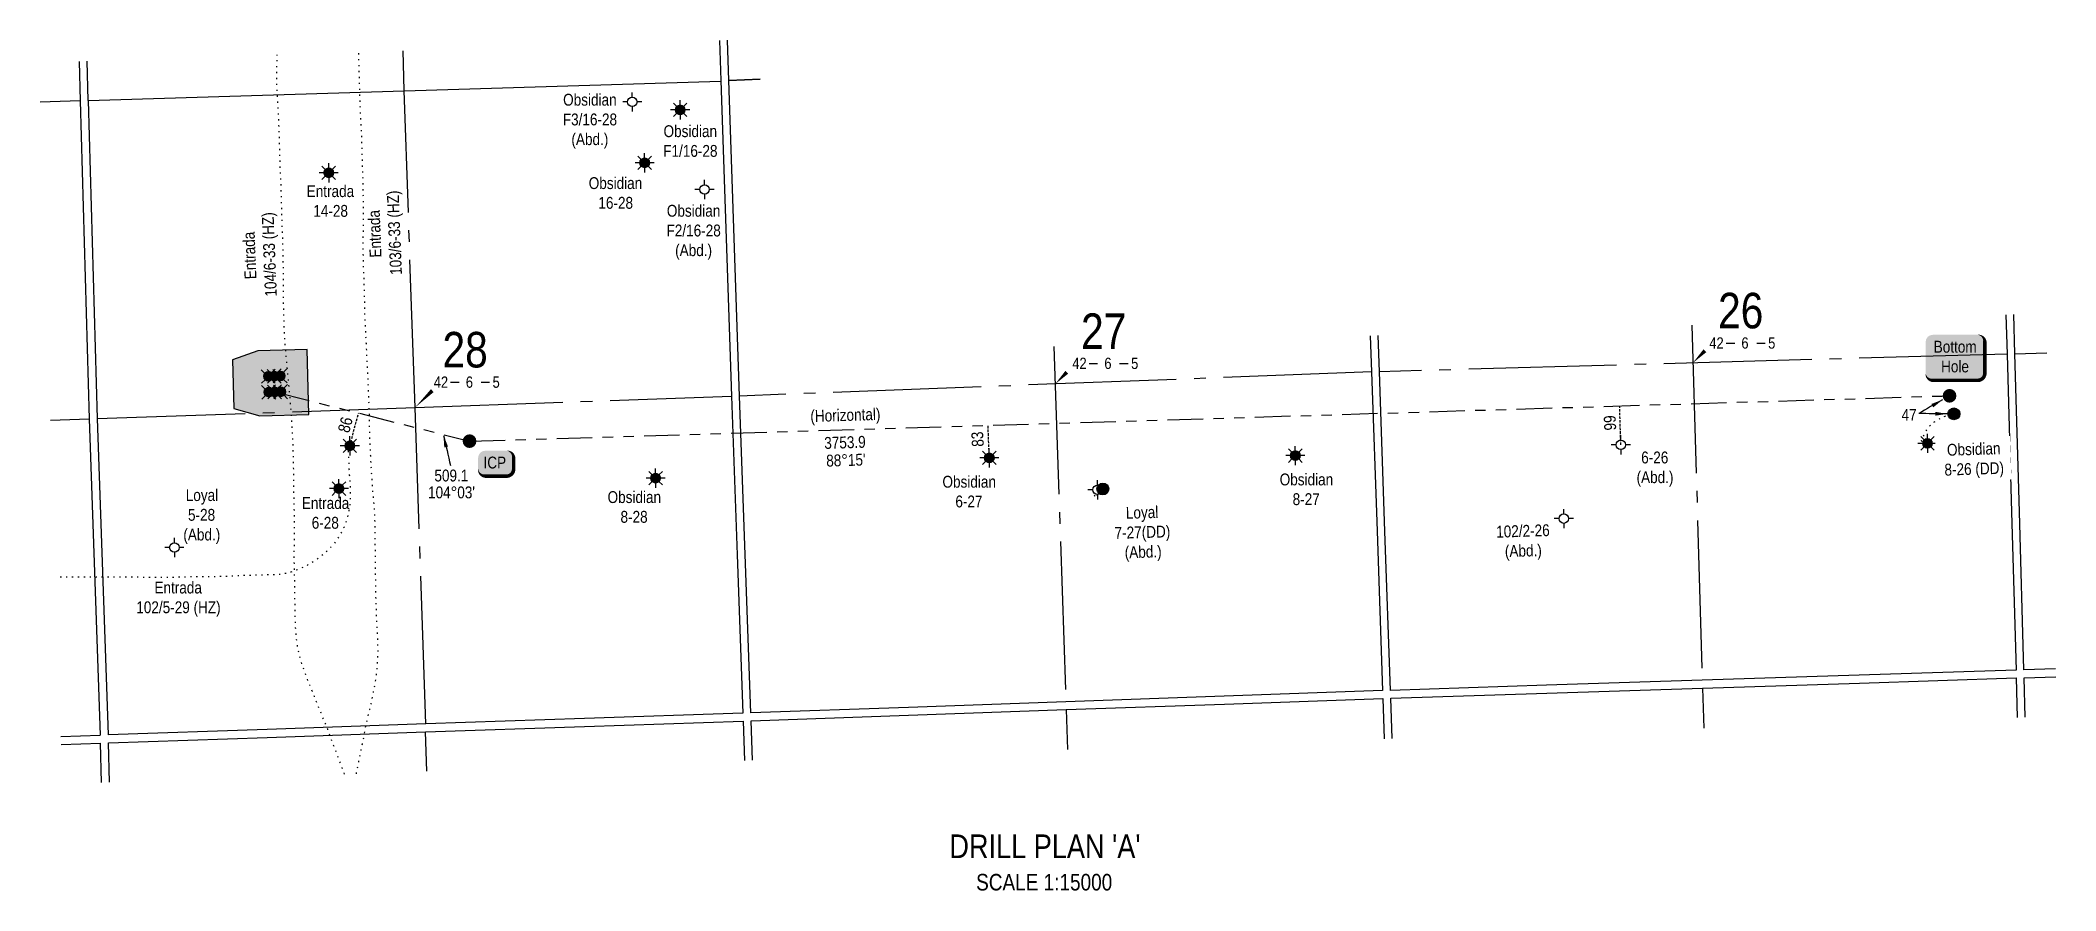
# Model space of a CAD drawing. Extents: x 634445 to 652632, y 5817173 to 5838663.
# Drawn here: x 634445 to 639553, y 5835276 to 5837432 of the extents above; entities that cross this region are included whole.
import ezdxf
from ezdxf.enums import TextEntityAlignment as Align

# ---------------------------------------------------------------- set-up
doc = ezdxf.new("R2010")
doc.units = 0
doc.header["$LTSCALE"] = 5
for name, pattern in [('foc-DOT', [1, 0.2, -0.8]), ('foc-DRILLPATH', [14.75, 6, -1.75, 1.75, -1.75, 1.75, -1.75]), ('foc-QUARTERLINE', [33, 25, -3, 2, -3]), ('foc-TIELINE', [1.875, 1.25, -0.625])]:
    doc.linetypes.add(name, pattern=pattern)
for name, color, linetype in [('10', 1, 'Continuous'), ('9', 3, 'Continuous'), ('AS-DRILL', 8, 'foc-DOT'), ('AS-DRILL-T', 8, 'Continuous'), ('C-WS-S', 8, 'Continuous'), ('CG-NOTES', 7, 'Continuous'), ('DETAIL-T', 7, 'Continuous'), ('F-WS-S', 8, 'Continuous'), ('L-BD', 7, 'Continuous'), ('L-BD1', 253, 'Continuous'), ('L-MON', 1, 'Continuous'), ('L-SEC', 7, 'Continuous'), ('L-SECLBL', 7, 'Continuous'), ('L-SECQ', 8, 'foc-QUARTERLINE'), ('P-PDRILLPATH', 12, 'foc-DRILLPATH'), ('P-PROPOSED', 10, 'Continuous'), ('P-PROPOSED-H', 21, 'Continuous'), ('T-TIE', 201, 'foc-TIELINE')]:
    doc.layers.add(name, color=color, linetype=linetype)
doc.layers.add('T-TIE-T', color=201, linetype='Continuous', lineweight=18)
doc.styles.add('80', font='ARIALN.TTF', dxfattribs={"height": 10})
doc.styles.add('80CG', font='ARIALN.TTF', dxfattribs={"height": 10})
doc.styles.add('80L', font='ARIALN.TTF', dxfattribs={"height": 10})
doc.styles.add('SIMPLEX', font='ARIALN.TTF')
doc.dimstyles.new('Compass 5 000', dxfattribs={"dimscale": 5, "dimtxt": 9, "dimasz": 2, "dimexe": 0.2, "dimexo": 0.0625, "dimgap": 0.5, "dimtad": 0, "dimtih": 1, "dimtoh": 1, "dimzin": 0, "dimdsep": 46, "dimtxsty": '80CG', "dimcen": 0.1, "dimse1": 1, "dimse2": 1, "dimclrd": 256, "dimclrt": 256, "dimaunit": 1, "dimadec": 4, "dimazin": 0, "dimtfac": 0.06, "dimtofl": 0, "dimtmove": 0, "dimatfit": 1, "dimfxl": 0.2, "dimtolj": 1, "dimtzin": 0, "dimlwd": -1, "dimarcsym": 0})

msp = doc.modelspace()

# ---------------------------------------------------------------- texts
at = {"layer": 'C-WS-S', "char_height": 29.99116, "attachment_point": 1, "style": '80L'}
for s, width, insert in [('\\pi-43.31928;Obsidian\\P\\pi-44.12736;F3/16-28\\P\\pi-22.28865;(Abd.)', 44.82337, (635813.57, 5837296.05)), ('\\pi-43.31928;Obsidian\\P\\pi-44.12736;F1/16-28', 44.82337, (636068.091, 5837216.286)), ('\\pi-35.39975;Entrada\\P\\pi-18.66526;14-28', 45.2986, (635155.741, 5837064.234)), ('\\pi-43.08166;Obsidian\\P\\pi-18.66526;16-28', 45.2986, (635878.236, 5837084.657)), ('\\pi-37.12482;Obsidian\\P\\pi-37.9329;F2/16-28\\P\\pi-16.09418;(Abd.)', 57.21229, (636070.259, 5837014.527)), ('\\pi5.82956;6-26\\P\\pi-5.92346;(Abd.)', 77.55375, (638496.755, 5836389.135)), ('\\pi-43.08166;Obsidian\\P\\pi-10.22641;8-27', 45.2986, (637629.419, 5836333.408)), ('\\pi-23.2992;Loyal\\P\\pi-17.62216;5-28\\P\\pi-29.40586;(Abd.)', 30.58894, (634837.126, 5836293.717)), ('\\pi-43.08166;Obsidian\\P\\pi-10.26733;8-28', 45.2986, (635926, 5836288.664)), ('\\pi-43.08166;Obsidian\\P\\pi-10.29801;6-27', 45.2986, (636774.709, 5836327.606)), ('\\pi-35.39975;Entrada\\P\\pi-10.33893;6-28', 45.2986, (635143.407, 5836273.549)), ('\\pi49.27107;Entrada\\P\\pi3.2819;102/5-29 (HZ)', 214.64026, (634685.147, 5836059.362))]:
    msp.add_mtext_dynamic_manual_height_columns(s, width=width, gutter_width=50, heights=[0], dxfattribs=dict(at, insert=insert))
at = {"layer": 'C-WS-S', "char_height": 29.99116, "attachment_point": 1, "rotation": 92.276667, "style": '80L'}
for s, width, insert in [('\\pi61.08487;Entrada\\P\\pi15.0957;103/6-33 (HZ)', 238.26785, (635282.527, 5836819.338)), ('\\pi65.85215;Entrada\\P\\pi19.86298;104/6-33 (HZ)', 247.80242, (634965.671, 5836759.561))]:
    msp.add_mtext_dynamic_manual_height_columns(s, width=width, gutter_width=50, heights=[0], dxfattribs=dict(at, insert=insert))
at = {"layer": 'DETAIL-T', "color": 3, "insert": (636746.351, 5835418.442), "char_height": 59.98232, "width": 481.76768, "attachment_point": 1, "style": '80CG'}
msp.add_mtext("\\pi2.8776;DRILL PLAN 'A'\\P\\pi70.68503;{\\H0.7x;SCALE 1:15000}", dxfattribs=at)
at = {"layer": 'L-BD', "color": 5, "style": '80L'}
msp.add_text("88°15'", height=30, rotation=1.756052, dxfattribs=at).set_placement((636486.918, 5836367.44), align=Align.MIDDLE)
for s, p in [('509.1', (635487.02, 5836328.375)), ("104°03'", (635487.339, 5836285.638))]:
    msp.add_text(s, height=29.9912, dxfattribs=at).set_placement(p, align=Align.MIDDLE)
at = {"layer": 'T-TIE-T', "style": '80L'}
msp.add_text('47', height=29.9912, dxfattribs=at).set_placement((639181.651, 5836482.148), align=Align.MIDDLE)
for s, rotation, p in [('86', 75.334209, (635218.093, 5836457.083)), ('83', 93.028611, (636820.502, 5836420.43)), ('99', 93.028611, (638423.313, 5836461.793))]:
    msp.add_text(s, height=29.9912, rotation=rotation, dxfattribs=at).set_placement(p, align=Align.MIDDLE)

# ---------------------------------------------------------------- blocks, each defined once
blk = doc.blocks.new('GAS')
h = blk.add_hatch(color=255)
h.dxf.hatch_style = 1
edge = h.paths.add_edge_path()
edge.add_arc((0, 0), 0.9, 0, 360)
for p, q in [((-0.81, 0), (-1.62, 0)), ((-0.57, 0.57), (-1.14, 1.14)), ((0, 0.81), (0, 1.62)), ((0.57, 0.57), (1.14, 1.14)), ((1.62, 0), (0.81, 0)), ((-0.57, -0.57), (-1.14, -1.14)), ((0, -0.81), (0, -1.62)), ((1.14, -1.14), (0.57, -0.57))]:
    blk.add_line(p, q)
blk.add_circle((0, 0), 0.8)
blk = doc.blocks.new('GABD')
for p, q in [((-0.81, 0), (-1.62, 0)), ((0, 0.81), (0, 1.62)), ((1.62, 0), (0.81, 0)), ((0, -0.81), (0, -1.62))]:
    blk.add_line(p, q)
blk.add_circle((0, 0), 0.8)
blk = doc.blocks.new('L-SECLBL')
at = {"layer": '9', "color": 7}
for p, q in [((-5.1, -27.8), (-12.3, -27.8)), ((20.7, -27.8), (13.5, -27.8))]:
    blk.add_line(p, q, dxfattribs=at)
at = {"layer": '10', "color": 2, "style": 'SIMPLEX'}
blk.add_attdef('SEC', text='', height=30, dxfattribs=at).set_placement((0, 0), align=Align.MIDDLE)
at = {"layer": '10', "color": 5, "style": '80L'}
blk.add_attdef('TWP', text='', height=9.5, dxfattribs=at).set_placement((-14.4, -27.4), align=Align.MIDDLE_RIGHT)
blk.add_attdef('RGE', text='', height=9.5, dxfattribs=at).set_placement((3.6, -27.4), align=Align.MIDDLE_CENTER)
blk.add_attdef('MER', text='', height=9.5, dxfattribs=at).set_placement((23.2, -27.4), align=Align.MIDDLE_LEFT)
blk = doc.blocks.new('plbh')
at = {"layer": 'L-MON'}
h = blk.add_hatch(color=255, dxfattribs=at)
h.dxf.hatch_style = 1
edge = h.paths.add_edge_path()
edge.add_arc((0, 0), 1.16, 0, 360)
h = blk.add_hatch(color=256, dxfattribs=at)
h.dxf.hatch_style = 1
h.paths.add_polyline_path([(-0.96, 0, 1), (0.96, 0, 1)])
h.paths.add_polyline_path([(0.91, 0, -1), (-0.91, 0, -1)], flags=16)
h.paths.add_polyline_path([(0.45, 0, -1), (-0.45, 0, -1)], flags=0)
h = blk.add_hatch(color=256, dxfattribs=at)
h.dxf.hatch_style = 1
h.paths.add_polyline_path([(-0.45, 0, 1), (0.45, 0, 1)])
h.paths.add_polyline_path([(0.4, 0, -1), (-0.4, 0, -1)], flags=16)
at = {"layer": 'L-MON', "color": 240}
for radius in [0.96, 0.91, 0.45, 0.4]:
    blk.add_circle((0, 0), radius, dxfattribs=at)
blk = doc.blocks.new('BH-Existing')
at = {"layer": 'AS-DRILL-T'}
h = blk.add_hatch(color=256, dxfattribs=at)
h.dxf.hatch_style = 1
edge = h.paths.add_edge_path()
edge.add_arc((0, 0), 0.5, 0, 360)
blk.add_circle((0, 0), 0.5, dxfattribs=at)
blk = doc.blocks.new('*U490')
h = blk.add_hatch(color=255)
edge = h.paths.add_edge_path()
edge.add_line((-9, -11.5), (9, -11.5))
edge.add_arc((9, -5.5), 6, 270, 360)
edge.add_line((15, -5.5), (15, 4))
edge.add_arc((9, 4), 6, 0, 90)
edge.add_line((9, 10), (-9, 10))
edge.add_arc((-9, 4), 6, 90, 180)
edge.add_line((-15, 4), (-15, -5.5))
edge.add_arc((-9, -5.5), 6, 180, 270)
at = {"color": 14, "flags": 128}
blk.add_lwpolyline([(-9, -11.5, 3, 3, 0), (9, -11.5, 3, 3, 0.414214), (15, -5.5, 3, 3, 0), (15, 4, 3, 0, 0.414214), (9, 10, 0, 0, 0), (-9, 10, 0, 0, 0.414214), (-15, 4, 0, 0, 0), (-15, -5.5, 0, 3, 0.414214)], format="xyseb", close=True, dxfattribs=at)
at = {"color": 14, "style": '80'}
blk.add_attdef('ENTER_TEXT_001', (-26.8, -4.9), '', height=10, dxfattribs=at)
blk = doc.blocks.new('*U489')
h = blk.add_hatch(color=255)
edge = h.paths.add_edge_path()
edge.add_line((-19, -20), (19, -20))
edge.add_arc((19, -14), 6, 270, 360)
edge.add_line((25, -14), (25, 12.5))
edge.add_arc((19, 12.5), 6, 0, 90)
edge.add_line((19, 18.5), (-19, 18.5))
edge.add_arc((-19, 12.5), 6, 90, 180)
edge.add_line((-25, 12.5), (-25, -14))
edge.add_arc((-19, -14), 6, 180, 270)
at = {"color": 14, "flags": 128}
blk.add_lwpolyline([(-19, -20, 3, 3, 0), (19, -20, 3, 3, 0.414214), (25, -14, 3, 3, 0), (25, 12.5, 3, 0, 0.414214), (19, 18.5, 0, 0, 0), (-19, 18.5, 0, 0, 0.414214), (-25, 12.5, 0, 0, 0), (-25, -14, 0, 3, 0.414214)], format="xyseb", close=True, dxfattribs=at)
at = {"color": 14, "style": '80'}
blk.add_attdef('ENTER_TEXT_001', (-26.8, -4.9), '', height=10, dxfattribs=at)
blk = doc.blocks.new('WC')
at = {"layer": 'L-MON'}
h = blk.add_hatch(color=255, dxfattribs=at)
h.dxf.hatch_style = 1
edge = h.paths.add_edge_path()
edge.add_arc((0, 0), 0.9, 0, 360)
at = {"layer": 'L-MON', "color": 240, "flags": 128}
for points in [[(-0.62, 0.5), (-1.23, 1.12)], [(0.52, 0.61), (1.13, 1.21)], [(-1.18, -1.18), (-0.56, -0.57)], [(1.16, -1.18), (0.56, -0.57)]]:
    blk.add_lwpolyline(points, dxfattribs=at)
at = {"layer": 'L-MON', "color": 240}
for radius in [0.8, 0.373]:
    blk.add_circle((0, 0), radius, dxfattribs=at)

# ---------------------------------------------------------------- hatches: boundary and pattern name
at = {"layer": 'P-PROPOSED-H'}
h = msp.add_hatch(color=256, dxfattribs=at)
h.dxf.hatch_style = 1
h.paths.add_polyline_path([(635121.431, 5836647.66), (634996.534, 5836644.118), (634932.143, 5836621.599), (634935.667, 5836497.985), (635001.171, 5836479.54), (635126.103, 5836482.77)])

# ---------------------------------------------------------------- linework, layer by layer
at = {"layer": 'AS-DRILL', "ltscale": 3, "flags": 128}
for points in [[(635215.858, 5835571.44), (635214.828, 5835574.547), (635212.806, 5835580.498), (635210.63, 5835586.595), (635208.31, 5835592.797), (635205.847, 5835599.115), (635203.3, 5835605.551), (635200.708, 5835612.155), (635198.155, 5835618.791), (635195.598, 5835625.566), (635193.067, 5835632.452), (635190.459, 5835639.586), (635187.703, 5835646.976), (635184.914, 5835654.464), (635182.154, 5835661.984), (635179.359, 5835669.673), (635176.501, 5835677.439), (635173.532, 5835685.263), (635170.412, 5835693.121), (635167.17, 5835701.036), (635163.852, 5835709.139), (635160.5, 5835717.371), (635157.097, 5835725.621), (635153.602, 5835733.969), (635150.081, 5835742.496), (635146.652, 5835750.966), (635143.185, 5835759.694), (635139.707, 5835768.462), (635136.206, 5835777.3), (635134.559, 5835781.472), (635128.507, 5835796.565), (635128.258, 5835797.188), (635124.945, 5835805.441), (635121.381, 5835814.407), (635117.886, 5835823.394), (635114.569, 5835832.458), (635111.381, 5835841.565), (635110.997, 5835842.674), (635108.351, 5835850.727), (635105.61, 5835859.908), (635103.096, 5835869.226), (635100.79, 5835878.59), (635098.918, 5835887.187), (635098.742, 5835888.032), (635096.972, 5835897.543), (635095.541, 5835907.074), (635094.399, 5835916.663), (635093.503, 5835926.07), (635092.373, 5835942.504), (635092.227, 5835945.301), (635091.491, 5835964.237), (635091.156, 5835983.476), (635091.13, 5835987.287), (635090.879, 5836002.766), (635090.564, 5836022.025), (635090.436, 5836033.137), (635090.355, 5836041.048), (635090.081, 5836060.238), (635089.718, 5836078.446), (635089.698, 5836079.075), (635089.162, 5836098.028), (635088.787, 5836116.935), (635088.777, 5836123.508), (635088.902, 5836135.827), (635089.201, 5836154.635), (635089.398, 5836168.218), (635089.475, 5836173.552), (635089.569, 5836192.524), (635089.486, 5836211.34), (635089.382, 5836223.993), (635089.267, 5836230.062), (635088.78, 5836249.016), (635088.32, 5836267.771), (635088.285, 5836269.921), (635088.008, 5836286.56), (635087.861, 5836304.894), (635087.862, 5836305.524), (635087.676, 5836324.137), (635087.438, 5836338.187), (635087.368, 5836342.817), (635087.043, 5836361.715), (635086.774, 5836372.852), (635086.577, 5836380.63), (635086.166, 5836399.426), (635085.984, 5836406.714), (635085.528, 5836418.396), (635084.521, 5836437.034), (635084.239, 5836441.707), (635083.388, 5836455.868), (635082.151, 5836474.479), (635082.012, 5836476.435), (635080.84, 5836493.268), (635080.181, 5836502.742), (635079.53, 5836511.306), (635078.66, 5836521.834), (635076.872, 5836540.469), (635076.303, 5836546.044), (635075.023, 5836559.481), (635074.233, 5836568.351), (635073.35, 5836578.329), (635071.591, 5836596.984), (635070.984, 5836603.149), (635070.694, 5836606.091), (635068.789, 5836625.302), (635068.702, 5836626.19), (635067.062, 5836644.569), (635065.875, 5836660.59), (635065.657, 5836663.785), (635064.541, 5836682.72), (635063.971, 5836694.898), (635063.696, 5836701.963), (635063.092, 5836718.522), (635062.978, 5836721.26), (635062.352, 5836740.54), (635062.084, 5836752.957), (635061.986, 5836759.808), (635061.764, 5836778.93), (635061.708, 5836787.042), (635061.687, 5836798.226), (635061.679, 5836810.672), (635061.659, 5836817.564), (635061.502, 5836836.878), (635061.411, 5836844.479), (635061.268, 5836856.07), (635061.104, 5836868.061), (635060.982, 5836875.36), (635060.601, 5836894.448), (635060.436, 5836902.166), (635060.197, 5836913.654), (635059.552, 5836932.873), (635059.391, 5836936.52), (635058.768, 5836952.069), (635058.51, 5836959.574), (635058.113, 5836971.298), (635057.486, 5836990.597), (635057.362, 5836994.335), (635056.874, 5837009.718), (635056.349, 5837028.64), (635056.34, 5837028.91), (635055.884, 5837048.195), (635055.447, 5837062.559), (635055.257, 5837067.495), (635054.419, 5837086.799), (635053.923, 5837097.519), (635053.532, 5837106.081), (635052.836, 5837125.358), (635052.399, 5837143.013), (635052.359, 5837144.663), (635051.852, 5837163.966), (635051.247, 5837183.187), (635051.092, 5837187.604), (635050.621, 5837202.447), (635049.947, 5837221.635), (635049.452, 5837232.985), (635049.078, 5837240.978), (635048.021, 5837260.264), (635046.815, 5837279.216), (635046.794, 5837279.576), (635045.856, 5837298.876), (635045.068, 5837318.201), (635044.792, 5837324.986), (635044.601, 5837337.496), (635044.646, 5837356.756), (635044.869, 5837370.459), (635045.044, 5837375.887), (635045.712, 5837394.444)], [(635246.24, 5835572.47), (635246.523, 5835573.828), (635247.903, 5835580.423), (635249.344, 5835587.34), (635250.768, 5835594.447), (635252.188, 5835601.713), (635253.662, 5835609.151), (635255.212, 5835616.752), (635256.796, 5835624.544), (635258.406, 5835632.446), (635260.114, 5835640.432), (635261.82, 5835648.478), (635263.492, 5835656.682), (635265.04, 5835665.003), (635266.475, 5835673.391), (635267.967, 5835681.89), (635269.644, 5835690.565), (635271.528, 5835699.356), (635273.618, 5835708.264), (635275.807, 5835717.205), (635278.043, 5835726.247), (635280.187, 5835735.376), (635282.237, 5835744.613), (635283.353, 5835749.699), (635284.275, 5835753.929), (635286.31, 5835763.325), (635288.295, 5835772.71), (635291.008, 5835786.159), (635294.44, 5835805.202), (635297.269, 5835824.357), (635299.358, 5835843.499), (635300.672, 5835862.788), (635301.224, 5835882.134), (635300.972, 5835901.295), (635300.246, 5835920.562), (635299.388, 5835939.884), (635298.375, 5835959.043), (635297.338, 5835978.33), (635296.571, 5835997.616), (635296.034, 5836016.928), (635295.575, 5836036.263), (635295.257, 5836055.602), (635295.069, 5836074.946), (635294.851, 5836094.288), (635294.613, 5836113.62), (635294.456, 5836132.924), (635294.169, 5836152.224), (635293.791, 5836171.551), (635293.645, 5836190.516), (635293.615, 5836209.254), (635293.098, 5836228.207), (635291.852, 5836247.137), (635290.211, 5836265.896), (635288.458, 5836284.722), (635286.926, 5836303.514), (635285.729, 5836322.146), (635284.585, 5836340.99), (635283.474, 5836359.755), (635282.521, 5836378.584), (635281.567, 5836397.454), (635280.631, 5836416.375), (635280.144, 5836435.349), (635279.907, 5836454.32), (635279.461, 5836472.935), (635278.915, 5836491.857), (635278.363, 5836510.669), (635277.676, 5836529.317), (635276.919, 5836548.283), (635276.27, 5836567.312), (635275.573, 5836586.279), (635274.61, 5836605.439), (635273.528, 5836624.245), (635272.509, 5836643.252), (635271.524, 5836662.151), (635270.518, 5836681.089), (635269.661, 5836700.052), (635268.824, 5836719.005), (635267.96, 5836737.898), (635267.462, 5836757.202), (635267.204, 5836776.553), (635266.816, 5836795.88), (635266.268, 5836815.222), (635265.51, 5836834.548), (635264.701, 5836853.912), (635264.102, 5836873.253), (635263.849, 5836892.434), (635263.812, 5836911.752), (635263.844, 5836931.082), (635263.946, 5836950.434), (635264.018, 5836969.765), (635264.03, 5836989.115), (635264.011, 5837008.483), (635263.962, 5837027.83), (635263.814, 5837047.175), (635263.491, 5837066.354), (635262.998, 5837085.518), (635262.399, 5837104.879), (635261.721, 5837124.207), (635261.164, 5837143.509), (635260.639, 5837162.722), (635259.981, 5837182.051), (635259.195, 5837201.326), (635258.299, 5837220.597), (635257.351, 5837239.907), (635256.464, 5837259.209), (635255.756, 5837278.517), (635255.178, 5837297.848), (635254.611, 5837317.17), (635254.072, 5837336.522), (635253.595, 5837355.827), (635253.076, 5837375.18), (635252.478, 5837394.501), (635252.292, 5837401.189)], [(639228.097, 5836409.929), (639227.774, 5836410.029), (639227.472, 5836410.09), (639227.141, 5836410.109), (639226.828, 5836410.21), (639226.457, 5836410.228), (639226.054, 5836410.316), (639225.723, 5836410.335), (639225.482, 5836410.378), (639225.33, 5836410.443), (639225.097, 5836410.526), (639224.694, 5836410.603), (639224.233, 5836410.639), (639223.702, 5836410.672), (639223.202, 5836410.667), (639222.631, 5836410.679), (639221.97, 5836410.698), (639221.429, 5836410.711), (639220.929, 5836410.726), (639220.438, 5836410.73), (639220.028, 5836410.738), (639219.625, 5836410.835), (639219.149, 5836410.99), (639218.684, 5836411.146), (639218.166, 5836411.4), (639217.636, 5836411.723), (639217.07, 5836412.206), (639216.505, 5836412.698), (639216.073, 5836413.065), (639215.59, 5836413.47), (639215.147, 5836413.897), (639214.713, 5836414.333), (639214.319, 5836414.761), (639213.939, 5836415.4), (639213.589, 5836416.049), (639213.272, 5836416.589), (639213.176, 5836416.757), (639213.696, 5836417.733), (639214.307, 5836419.303), (639215.681, 5836423.038), (639216.65, 5836425.019), (639218.213, 5836428.48), (639220.999, 5836434.399), (639224.374, 5836440.688), (639228.387, 5836447.076), (639232.807, 5836452.897), (639236.981, 5836457.33), (639243.317, 5836463), (639251.587, 5836467.931), (639258.487, 5836472.199), (639265.146, 5836475.869), (639272.898, 5836479.122), (639279.204, 5836481.27), (639284.579, 5836482.789), (639290.901, 5836484.097), (639295.125, 5836484.679)], [(635229.903, 5836403.072), (635229.912, 5836403.122), (635229.87, 5836403.201), (635229.816, 5836403.309), (635229.801, 5836403.469), (635229.793, 5836403.729), (635229.872, 5836404.091), (635229.969, 5836404.535), (635230.029, 5836404.867), (635229.977, 5836404.915), (635229.747, 5836404.938), (635229.456, 5836404.969), (635229.004, 5836405.015), (635228.323, 5836405.035), (635227.576, 5836404.922), (635227.259, 5836404.822), (635227.142, 5836404.719), (635227.096, 5836404.597), (635227.02, 5836404.445), (635226.982, 5836404.074), (635227.008, 5836403.544), (635226.964, 5836403.022), (635226.789, 5836402.837), (635226.373, 5836403.025), (635225.962, 5836403.072), (635225.666, 5836402.933), (635225.41, 5836402.785), (635225.459, 5836402.496), (635225.81, 5836402.147), (635226.226, 5836401.95), (635226.618, 5836401.902), (635226.989, 5836401.863), (635227.203, 5836401.739), (635227.448, 5836401.897), (635227.606, 5836402.302), (635227.431, 5836402.797), (635227.212, 5836403.09), (635226.983, 5836403.043), (635226.6, 5836403.122), (635226.133, 5836403.357), (635225.63, 5836403.782), (635225.36, 5836404.114), (635225.012, 5836404.364), (635224.777, 5836404.517), (635224.703, 5836404.654), (635224.716, 5836404.875), (635224.752, 5836405.026), (635224.79, 5836405.077), (635224.84, 5836405.069), (635224.979, 5836404.793), (635225.112, 5836404.027), (635225.179, 5836402.808), (635225.209, 5836401.188), (635225.189, 5836399.217), (635225.18, 5836396.865), (635225.207, 5836394.325), (635225.23, 5836391.605), (635225.292, 5836388.595), (635225.436, 5836385.158), (635225.67, 5836381.413), (635225.967, 5836377.26), (635226.273, 5836372.788), (635226.602, 5836367.885), (635226.917, 5836362.472), (635227.133, 5836356.686), (635227.29, 5836350.548), (635227.534, 5836344.173), (635227.913, 5836337.311), (635228.398, 5836330.232), (635228.966, 5836322.756), (635229.57, 5836315.051), (635230.153, 5836307.085), (635230.594, 5836298.845), (635230.785, 5836290.267), (635230.873, 5836281.775), (635230.925, 5836273.163), (635230.732, 5836264.723), (635230.094, 5836256.1), (635229.039, 5836248.024), (635227.424, 5836239.601), (635225.497, 5836231.268), (635223.406, 5836222.721), (635221.087, 5836214.417), (635218.292, 5836205.998), (635215.05, 5836197.805), (635211.233, 5836189.755), (635207.008, 5836181.953), (635202.501, 5836174.213), (635197.6, 5836166.61), (635192.279, 5836159.325), (635186.656, 5836152.441), (635180.804, 5836145.86), (635174.496, 5836139.425), (635168.028, 5836133.355), (635161.334, 5836127.479), (635154.341, 5836121.864), (635146.965, 5836116.367), (635139.341, 5836111.133), (635131.505, 5836106.252), (635123.45, 5836101.705), (635115.134, 5836097.49), (635106.608, 5836093.609), (635097.894, 5836090.012), (635089.14, 5836086.704), (635080.16, 5836083.63), (635070.956, 5836080.979), (635061.473, 5836078.949), (635052.06, 5836077.622), (635046.97, 5836077.198), (635037.111, 5836076.697), (635027.843, 5836076.465), (635008.726, 5836076.084), (634989.703, 5836075.585), (634970.523, 5836074.951), (634951.387, 5836074.199), (634932.371, 5836073.46), (634913.349, 5836072.581), (634894.433, 5836071.806), (634875.146, 5836071.439), (634856.036, 5836071.458), (634836.817, 5836071.473), (634817.579, 5836071.128), (634798.609, 5836070.481), (634779.429, 5836069.887), (634760.25, 5836069.554), (634741.05, 5836069.59), (634721.862, 5836069.886), (634702.83, 5836070.308), (634683.755, 5836070.508), (634664.623, 5836070.626), (634645.305, 5836070.938), (634626.103, 5836071.034), (634606.916, 5836070.961), (634587.845, 5836071.021), (634568.483, 5836071.132), (634549.119, 5836070.983), (634530.037, 5836070.753), (634511.032, 5836070.634), (634491.69, 5836070.406), (634484.332, 5836070.167)], [(637124.696, 5836292.225), (637116.482, 5836276.335), (637115.93, 5836275.107), (637115.661, 5836274.088), (637115.644, 5836273.327), (637115.752, 5836273.071), (637115.977, 5836272.907), (637116.35, 5836272.829), (637116.849, 5836272.854), (637117.406, 5836272.961), (637117.943, 5836273.078), (637118.37, 5836273.181), (637118.648, 5836273.24), (637119.079, 5836273.213), (637119.583, 5836273.439), (637120.107, 5836273.955), (637120.64, 5836274.522), (637121.153, 5836275.068), (637122.338, 5836276.225), (637122.755, 5836276.648), (637123.64, 5836277.796), (637124.571, 5836279.085), (637125.549, 5836280.156), (637126.446, 5836281.214), (637127.262, 5836282.339), (637127.93, 5836283.381), (637128.324, 5836284.243), (637128.73, 5836285.036), (637129.085, 5836285.847), (637129.141, 5836285.969), (637129.364, 5836286.546), (637129.621, 5836287.295), (637129.826, 5836287.771), (637129.856, 5836287.772), (637129.976, 5836287.776), (637130.068, 5836287.718), (637130.084, 5836287.519), (637130.348, 5836287.407), (637131.023, 5836287.248), (637131.662, 5836287.267), (637132.304, 5836287.547), (637133.006, 5836287.809), (637133.706, 5836288.171), (637134.356, 5836288.481), (637134.96, 5836288.71), (637135.56, 5836289.348), (637136.146, 5836290.157), (637136.661, 5836290.953), (637137.17, 5836292.299), (637137.296, 5836292.753), (637137.453, 5836293.169), (637137.947, 5836294.044), (637138.167, 5836294.371)]]:
    msp.add_lwpolyline(points, dxfattribs=at)
at = {"layer": 'L-SEC'}
for p, q in [((636166.909, 5837431.055), (636170.125, 5837329.441)), ((636190.223, 5837330.171), (636187.009, 5837431.711)), ((634543.927, 5837378.058), (634546.259, 5837278.438)), ((634566.364, 5837279.054), (634564.032, 5837378.715)), ((634566.364, 5837279.054), (635367.555, 5837303.575)), ((635367.555, 5837303.575), (636170.035, 5837328.12)), ((636170.125, 5837329.441), (636183.471, 5836929.3)), ((636190.223, 5837330.171), (636270.059, 5837333.072)), ((636270.059, 5837333.072), (636190.223, 5837330.171)), ((636203.568, 5836930.048), (636190.223, 5837330.171)), ((634546.259, 5837278.438), (634445.2, 5837275.16)), ((634546.259, 5837278.438), (634569.191, 5836472.317)), ((634566.364, 5837279.035), (634589.29, 5836473.01)), ((636183.471, 5836929.3), (636196.817, 5836529.159)), ((636216.913, 5836529.926), (636203.568, 5836930.048)), ((639427.137, 5836736.127), (639429.85, 5836636.162)), ((639449.953, 5836636.763), (639447.237, 5836736.798)), ((637815.749, 5836682.345), (637818.915, 5836591.037)), ((637839.019, 5836591.6), (637835.848, 5836683.016)), ((639461.311, 5836236.276), (639449.953, 5836636.763)), ((637818.915, 5836591.037), (637833.077, 5836187.053)), ((637853.179, 5836187.666), (637839.019, 5836591.6)), ((639429.85, 5836636.162), (639441.208, 5836235.684)), ((636196.817, 5836529.159), (636211.308, 5836127.451)), ((636231.404, 5836128.194), (636216.913, 5836529.926)), ((634569.191, 5836472.317), (634596.858, 5835670.034)), ((634589.29, 5836473.01), (634616.957, 5835670.732)), ((639441.208, 5836235.684), (639452.564, 5835835.207)), ((639472.668, 5835835.789), (639461.311, 5836236.276)), ((637833.077, 5836187.053), (637847.239, 5835783.069)), ((637867.339, 5835783.73), (637853.179, 5836187.666)), ((636211.308, 5836127.451), (636225.8, 5835725.744)), ((636245.896, 5835726.46), (636231.404, 5836128.194)), ((639055.022, 5835822.452), (638657.479, 5835809.698)), ((639452.564, 5835835.207), (639055.022, 5835822.452)), ((639552.535, 5835838.098), (639472.668, 5835835.789)), ((637445.903, 5835768.995), (637044.568, 5835754.922)), ((637847.239, 5835783.069), (637445.903, 5835768.995)), ((638262.409, 5835796.714), (637867.339, 5835783.73)), ((637868.044, 5835763.632), (638263.06, 5835776.615)), ((638657.479, 5835809.698), (638262.409, 5835796.714)), ((638263.06, 5835776.615), (638658.078, 5835789.595)), ((638658.078, 5835789.595), (639055.606, 5835802.35)), ((639055.606, 5835802.35), (639453.135, 5835815.105)), ((639453.135, 5835815.105), (639455.864, 5835715.14)), ((639473.238, 5835815.685), (639553.093, 5835817.994)), ((639475.964, 5835715.821), (639473.238, 5835815.685)), ((636225.8, 5835725.744), (635824.025, 5835712.247)), ((636645.232, 5835740.691), (636245.896, 5835726.46)), ((636246.621, 5835706.362), (636645.931, 5835720.592)), ((637044.568, 5835754.922), (636645.232, 5835740.691)), ((636645.931, 5835720.592), (637045.243, 5835734.823)), ((637045.243, 5835734.823), (637446.592, 5835748.897)), ((637446.592, 5835748.897), (637847.943, 5835762.971)), ((637847.943, 5835762.971), (637851.073, 5835660.751)), ((637871.174, 5835661.432), (637868.044, 5835763.632)), ((634497.438, 5835666.586), (634596.853, 5835670.037)), ((635421.789, 5835678.547), (635824.729, 5835692.148)), ((635824.025, 5835712.247), (635422.198, 5835698.685)), ((635824.729, 5835692.148), (636226.523, 5835705.646)), ((636226.523, 5835705.646), (636229.99, 5835605.81)), ((636250.089, 5835606.492), (636246.621, 5835706.362)), ((634498.091, 5835646.482), (634597.551, 5835649.935)), ((634600.573, 5835550.587), (634597.551, 5835649.935)), ((634620.673, 5835551.269), (634617.65, 5835650.633))]:
    msp.add_line(p, q, dxfattribs=at)
for points in [[(635422.198, 5835698.685), (635019.814, 5835684.717), (634616.957, 5835670.732)], [(634617.65, 5835650.633), (635020.481, 5835664.616), (635421.789, 5835678.547)]]:
    msp.add_lwpolyline(points, dxfattribs=at)
at = {"layer": 'L-SECLBL', "flags": 128}
for points in [[(638633.536, 5836613.856, 0, 10, 0), (638663.909, 5836644.599, 0, 0, 0)], [(637017.543, 5836560.467, 0, 10, 0), (637046.645, 5836589.991, 0, 0, 0)], [(635394.89, 5836500.754, 0, 10, 0), (635438.704, 5836543.558, 0, 0, 0)]]:
    msp.add_lwpolyline(points, format="xyseb", dxfattribs=at)
at = {"layer": 'L-SECQ', "ltscale": 3}
for p, q in [((635367.518, 5837304.661), (635365.156, 5837404.875)), ((635394.89, 5836500.754), (635367.518, 5837304.661)), ((638630.687, 5836709.544), (638657.479, 5835809.698)), ((637014.351, 5836655.597), (637044.568, 5835754.922)), ((639449.953, 5836636.763), (639530.298, 5836639.165)), ((637818.915, 5836591.037), (636216.913, 5836529.926)), ((639429.85, 5836636.162), (637839.019, 5836591.6)), ((634589.29, 5836473.01), (635394.89, 5836500.754)), ((635394.89, 5836500.754), (636196.817, 5836529.159)), ((635422.198, 5835698.685), (635394.89, 5836500.754)), ((634471.382, 5836468.944), (634569.191, 5836472.317)), ((638658.078, 5835789.595), (638661.123, 5835688.205)), ((637045.243, 5835734.823), (637048.688, 5835633.557)), ((635425.178, 5835578.534), (635421.789, 5835678.547))]:
    msp.add_line(p, q, dxfattribs=at)
at = {"layer": 'P-PDRILLPATH', "ltscale": 3}
for p, q in [((635039.475, 5836540.314), (635533.098, 5836415.5)), ((635533.098, 5836415.5), (639284.098, 5836530.5))]:
    msp.add_line(p, q, dxfattribs=at)
at = {"layer": 'P-PROPOSED', "flags": 128}
msp.add_lwpolyline([(635121.431, 5836647.66), (634996.534, 5836644.118), (634932.143, 5836621.599), (634935.667, 5836497.985), (635001.171, 5836479.54), (635126.103, 5836482.77)], close=True, dxfattribs=at)
at = {"layer": 'T-TIE'}
for p, q in [((635229.827, 5836403.732), (635251.558, 5836486.689)), ((638450.951, 5836406.19), (638447.926, 5836504.864)), ((636850.417, 5836373.058), (636847.244, 5836455.79))]:
    msp.add_line(p, q, dxfattribs=at)

# ---------------------------------------------------------------- block references
at = {"layer": 'AS-DRILL-T', "xscale": 29.99115960000014, "yscale": 29.99115960000014, "zscale": 29.99115960000014}
for p in [(639295.125, 5836484.679), (637138.167, 5836294.371)]:
    msp.add_blockref('BH-Existing', p, dxfattribs=at)
at = {"layer": 'C-WS-S', "xscale": 14.99557980000007, "yscale": 14.99557980000007, "zscale": 14.99557980000007}
for p in [(636066.898, 5837255.257), (635976.901, 5837121.148), (639228.097, 5836409.929), (636850.417, 5836373.058), (637625.996, 5836378.832), (636004.671, 5836321.736)]:
    msp.add_blockref('GAS', p, dxfattribs=at)
at = {"layer": 'CG-NOTES'}
ref = msp.add_blockref('*U489', (639298.53, 5836629.663), dxfattribs=dict(at, xscale=2.998549230000015, yscale=2.998549230000015, zscale=2.998549230000015))
ref.add_attrib('ENTER_TEXT_001', 'Bottom', (639243.949, 5836639.904), dxfattribs={"layer": '0', "color": 14, "height": 29.9855, "style": '80'})
ref.add_attrib('ENTER_TEXT_002', 'Hole', (639262.644, 5836589.928), dxfattribs={"layer": '0', "color": 14, "height": 29.9855, "style": '80'})
ref = msp.add_blockref('*U490', (635599.894, 5836361.335), dxfattribs=dict(at, xscale=2.999115960000018, yscale=2.999115960000018, zscale=2.999115960000018))
ref.add_attrib('ENTER_TEXT_001', 'ICP', (635568.614, 5836346.308), dxfattribs={"layer": '0', "color": 14, "height": 29.9912, "style": '80'})
at = {"layer": 'F-WS-S', "xscale": 14.99557980000007, "yscale": 14.99557980000007, "zscale": 14.99557980000007}
for name, p in [('GABD', (635945.508, 5837275.476)), ('GAS', (635176.125, 5837095.829)), ('GABD', (636128.653, 5837053.547)), ('GAS', (635229.827, 5836403.732)), ('GABD', (638450.951, 5836406.19)), ('GAS', (635202.117, 5836295.245)), ('GABD', (637124.696, 5836292.225)), ('GABD', (638306.442, 5836219.135)), ('GABD', (634785.005, 5836145.929))]:
    msp.add_blockref(name, p, dxfattribs=at)
at = {"layer": 'L-MON'}
for name, p, xscale, yscale, zscale in [('WC', (635023.355, 5836579.875), 14.99557980000004, 14.99557980000004, 14.99557980000004), ('WC', (635038.336, 5836580.282), 14.99557980000004, 14.99557980000004, 14.99557980000004), ('WC', (635053.334, 5836580.743), 14.99557980000004, 14.99557980000004, 14.99557980000004), ('WC', (635024.486, 5836539.892), 14.99557980000004, 14.99557980000004, 14.99557980000004), ('WC', (635039.475, 5836540.314), 14.99557980000004, 14.99557980000004, 14.99557980000004), ('WC', (635054.455, 5836540.764), 14.99557980000004, 14.99557980000004, 14.99557980000004), ('plbh', (639284.098, 5836530.5), 14.99557980000006, 14.99557980000006, 14.99557980000006), ('plbh', (635533.098, 5836415.5), 14.99557980000006, 14.99557980000006, 14.99557980000006)]:
    msp.add_blockref(name, p, dxfattribs=dict(at, xscale=xscale, yscale=yscale, zscale=zscale))
at = {"layer": 'L-SECLBL', "color": 6, "xscale": 2.999115960000018, "yscale": 2.999115960000018, "zscale": 2.999115960000018}
for p, values in [((638754.78, 5836746.543), {'SEC': '26', 'TWP': '42', 'RGE': '6', 'MER': '5'}), ((637140.266, 5836694.967), {'SEC': '27', 'TWP': '42', 'RGE': '6', 'MER': '5'}), ((635521.887, 5836647.361), {'SEC': '28', 'TWP': '42', 'RGE': '6', 'MER': '5'})]:
    msp.add_blockref('L-SECLBL', p, dxfattribs=at).add_auto_attribs(values)

msp.set_redraw_order([(e.dxf.handle, doc.entitydb.next_handle()) for e in msp.query("TEXT MTEXT ATTDEF DIMENSION ARC_DIMENSION")])  # texts and dimensions are drawn at this point

# ---------------------------------------------------------------- leaders
at = {"layer": 'L-BD', "color": 6, "path_type": 1}
msp.add_leader([(635467.004, 5836429.918), (635484.906, 5836353.547)], dimstyle='Compass 5 000', override={"dimasz": 6, "dimgap": 0.5, "dimtad": 0}, dxfattribs=at)
at = {"layer": 'T-TIE-T', "path_type": 1}
for points in [[(639266.436, 5836520.523), (639205.841, 5836485.43)], [(639277.757, 5836484.659), (639205.841, 5836485.43)]]:
    msp.add_leader(points, dimstyle='Compass 5 000', override={"dimasz": 6, "dimgap": 0.5, "dimtad": 0}, dxfattribs=at)

# ---------------------------------------------------------------- next in the draw order: texts
at = {"layer": 'C-WS-S', "char_height": 29.99116, "attachment_point": 1, "rotation": 1.796404, "style": '80L', "bg_fill": 2}
for s, width, insert in [('\\pi14.29598;Obsidian\\P\\pi6.36858;8-26 (DD)', 160.0539, (639262.78, 5836407.831)), ('\\pi31.14364;Loyal\\P\\pi0.95813;7-27(DD)\\P\\pi25.03698;(Abd.)', 139.47462, (637164.903, 5836247.527)), ('\\pi-26.63042;102/2-26\\P\\pi-6.1726;(Abd.)', 77.05546, (638161.214, 5836201.535))]:
    msp.add_mtext_dynamic_manual_height_columns(s, width=width, gutter_width=50, heights=[0], dxfattribs=dict(at, insert=insert))
at = {"layer": 'L-BD1', "color": 5, "insert": (636485.13, 5836496.677), "char_height": 30, "width": 175.79795, "attachment_point": 2, "rotation": 1.756052, "style": '80L', "bg_fill": 2}
msp.add_mtext('(Horizontal)', dxfattribs=at)

# ---------------------------------------------------------------- next in the draw order: texts
at = {"layer": 'L-BD', "color": 5, "style": '80L'}
msp.add_text('3753.9', height=30, rotation=1.756052, dxfattribs=at).set_placement((636484.541, 5836412.377), align=Align.MIDDLE)

doc.saveas('drawing.dxf')
